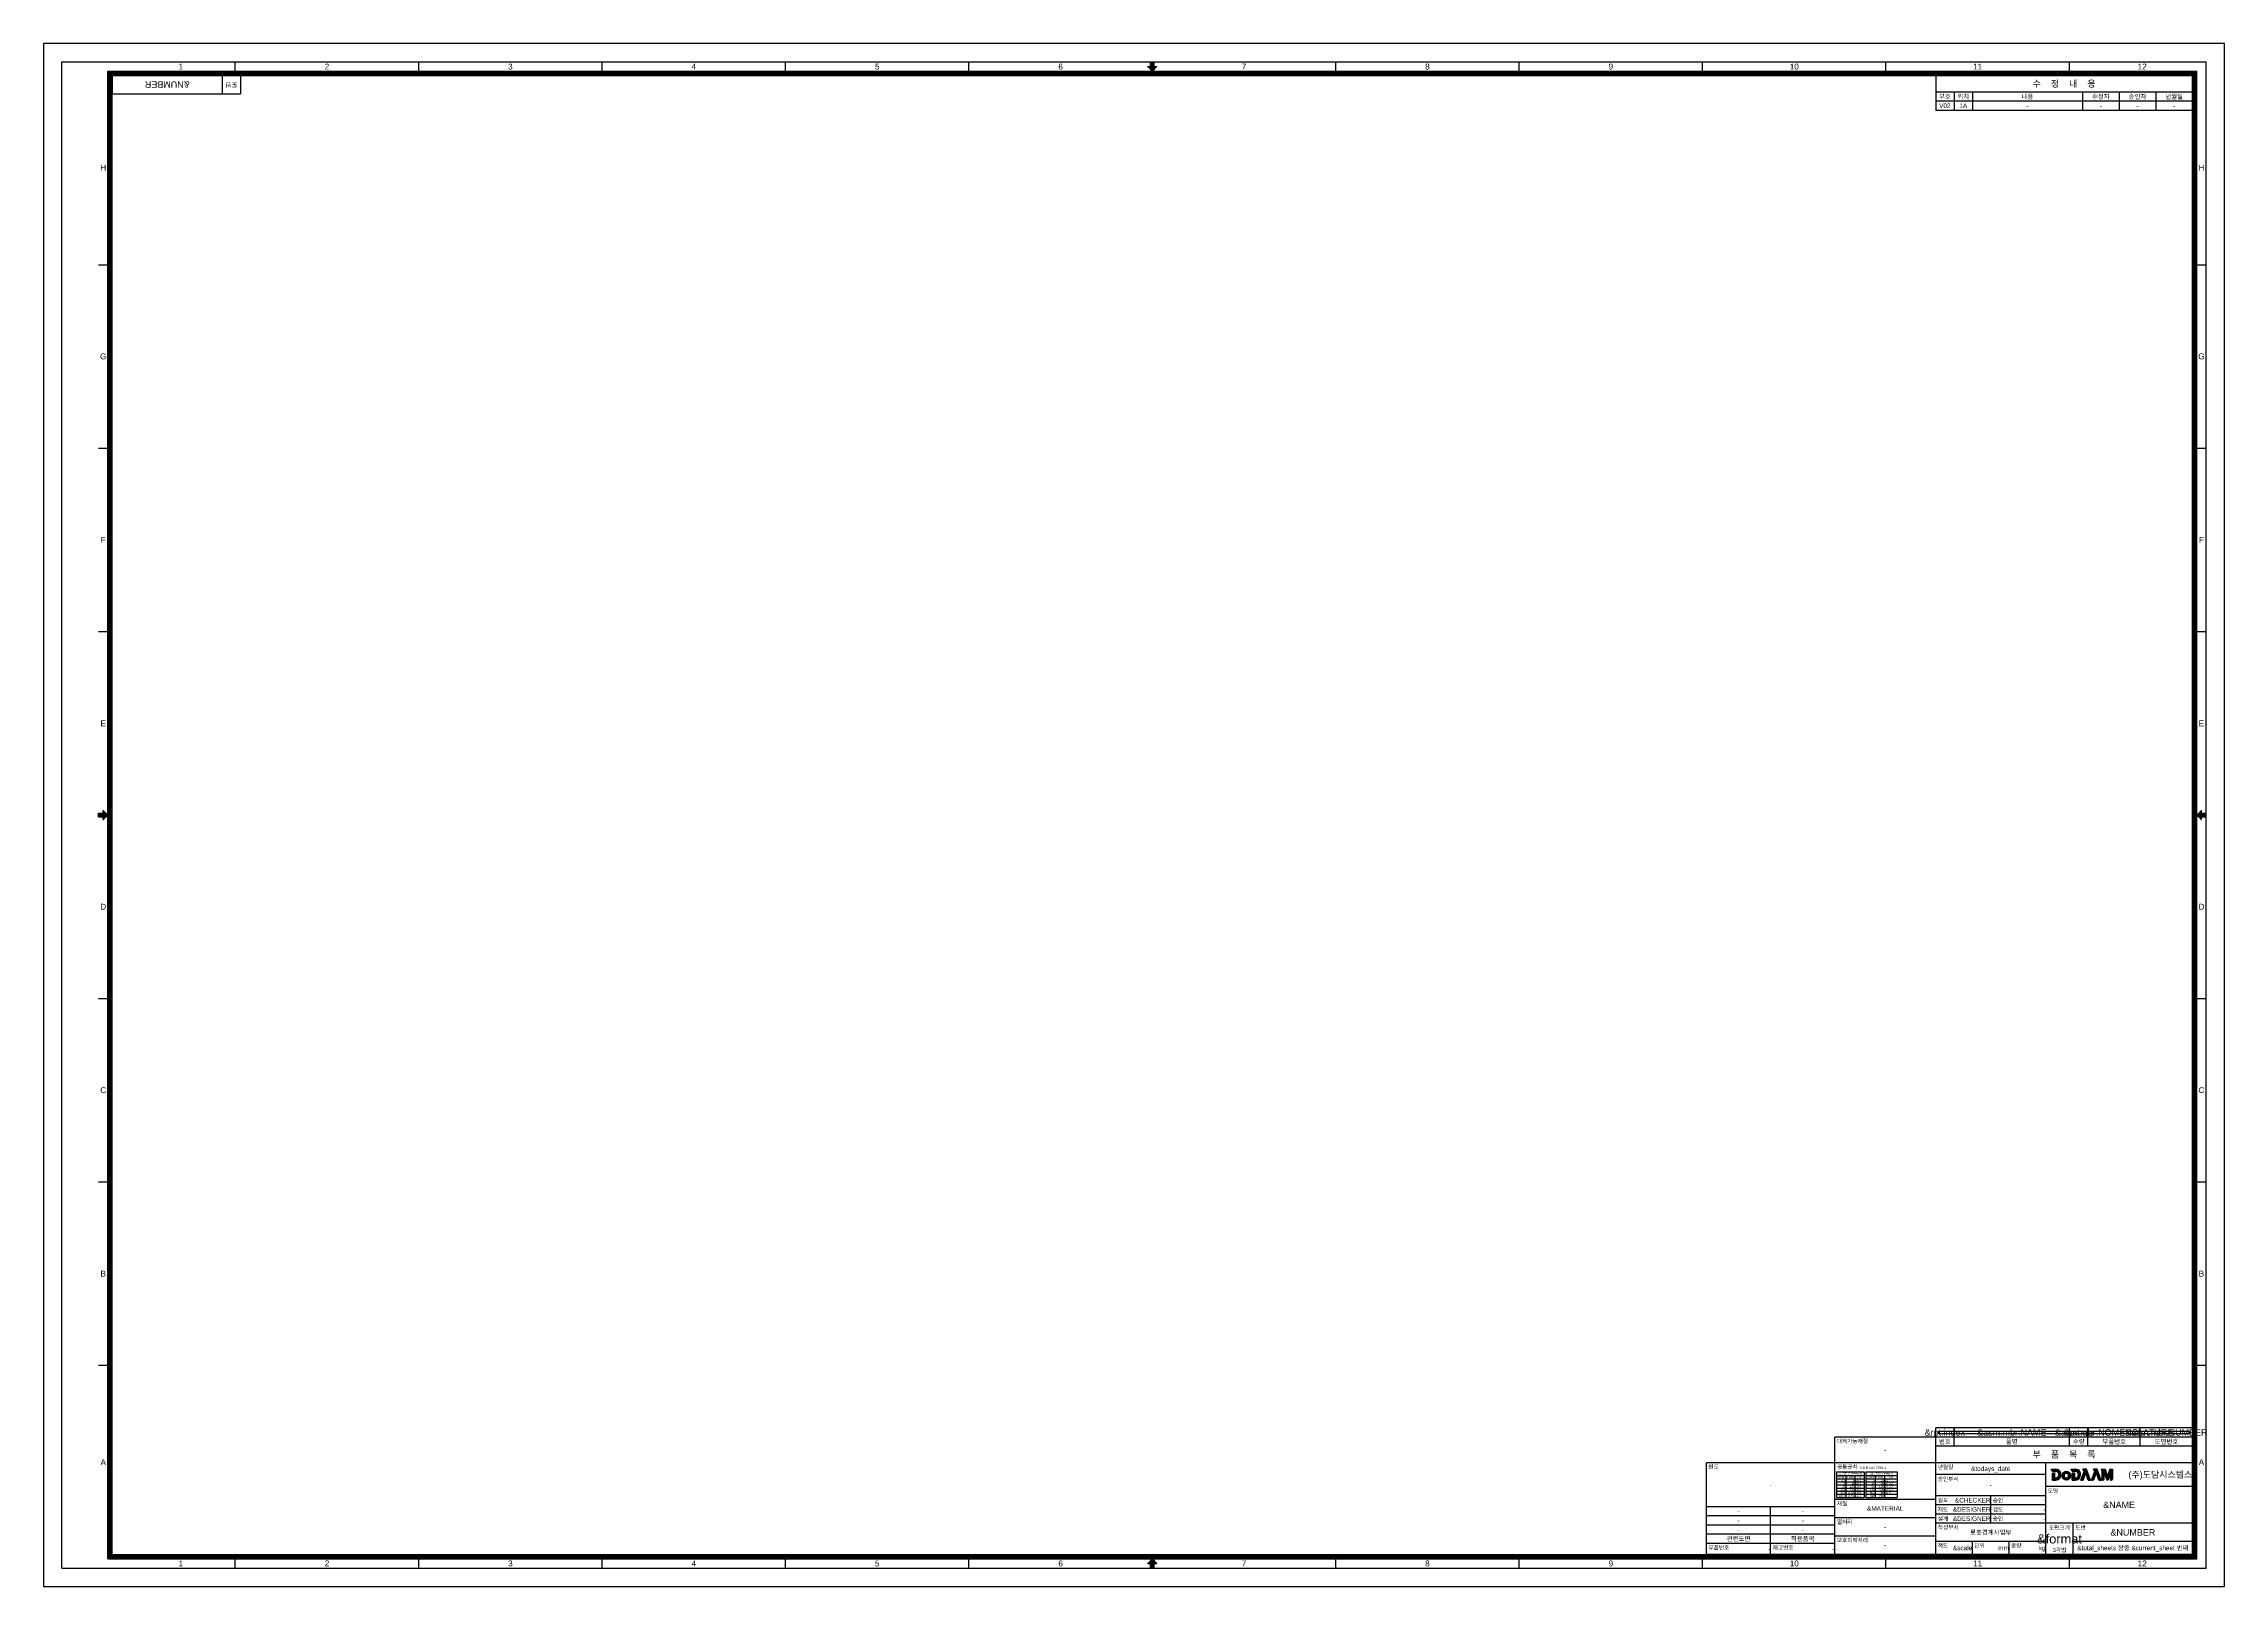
# Model space of a CAD drawing. Header units: millimetres. Extents: x 0 to 1189, y 0 to 841.
import ezdxf

# ---------------------------------------------------------------- set-up
doc = ezdxf.new("R2010")
doc.units = ezdxf.units.MM
doc.header["$LTSCALE"] = 65.395
doc.layers.get('0').update_dxf_attribs({"linetype": 'CONTINUOUS'})
doc.layers.add('FRAME', color=7, linetype='CONTINUOUS')
doc.styles.add('TEXTSTYLE_1', font='gdt', dxfattribs={"width": 0.8})
doc.styles.add('TEXTSTYLE_2', font='arialuni.ttf')

msp = doc.modelspace()

# ---------------------------------------------------------------- linework, layer by layer
at = {"color": 7}
for p, q in [((37.4, 823.6), (107.4, 823.6)), ((37.4, 823.6), (37.4, 813.6)), ((97.4, 823.6), (97.4, 813.6)), ((107.4, 823.6), (107.4, 813.6)), ((1171.6, 823.6), (1031.6, 823.6)), ((1031.6, 823.6), (1031.6, 804.6)), ((1171.6, 823.6), (1171.6, 804.6)), ((37.4, 813.6), (107.4, 813.6)), ((1171.6, 814.6), (1031.6, 814.6)), ((1171.6, 809.6), (1031.6, 809.6)), ((1041.6, 814.6), (1041.6, 804.6)), ((1051.6, 814.6), (1051.6, 804.6)), ((1111.6, 814.6), (1111.6, 804.6)), ((1131.6, 814.6), (1131.6, 804.6)), ((1151.6, 814.6), (1151.6, 804.6)), ((1171.6, 804.6), (1031.6, 804.6)), ((1171.6, 86.4), (1031.6, 86.4)), ((1031.6, 67.4), (1031.6, 86.4)), ((1033.4, 83.2), (1033.4, 84.6)), ((1033.4, 84.6), (1169.8, 84.6)), ((1041.6, 76.4), (1041.6, 86.4)), ((1104.6, 76.4), (1104.6, 86.4)), ((1114.6, 76.4), (1114.6, 86.4)), ((1143.1, 76.4), (1143.1, 86.4)), ((1169.8, 84.6), (1169.8, 83.2)), ((1171.6, 67.4), (1171.6, 86.4)), ((1031.6, 81.4), (976.6, 81.4)), ((976.6, 17.4), (976.6, 81.4)), ((1031.6, 17.4), (1031.6, 81.4)), ((1171.6, 81.4), (1031.6, 81.4)), ((1171.6, 76.4), (1031.6, 76.4)), ((1169.8, 83.2), (1033.4, 83.2)), ((976.6, 67.4), (906.6, 67.4)), ((906.6, 17.4), (906.6, 67.4)), ((1031.6, 67.4), (976.6, 67.4)), ((976.6, 17.4), (976.6, 67.4)), ((977.6, 62.4), (992.6, 62.4)), ((977.6, 62.4), (977.6, 48.5)), ((977.6, 60.4), (992.6, 60.4)), ((982.6, 60.4), (982.6, 48.5)), ((987.6, 60.4), (987.6, 48.5)), ((992.6, 62.4), (992.6, 48.5)), ((993.6, 62.4), (1010.6, 62.4)), ((993.6, 62.4), (993.6, 48.5)), ((993.6, 60.4), (1010.6, 60.4)), ((998.6, 60.4), (998.6, 48.5)), ((1003.6, 60.4), (1003.6, 48.5)), ((1010.6, 62.4), (1010.6, 48.5)), ((1091.6, 67.4), (1031.6, 67.4)), ((1031.6, 17.4), (1031.6, 67.4)), ((1171.6, 67.4), (1031.6, 67.4)), ((1091.6, 60.9), (1031.6, 60.9)), ((1171.6, 67.4), (1091.6, 67.4)), ((1091.6, 17.4), (1091.6, 67.4)), ((1091.6, 17.4), (1091.6, 67.4)), ((1171.6, 17.4), (1171.6, 67.4)), ((977.6, 58.7), (992.6, 58.7)), ((977.6, 57), (992.6, 57)), ((977.6, 55.3), (992.6, 55.3)), ((977.6, 53.6), (992.6, 53.6)), ((977.6, 51.9), (992.6, 51.9)), ((977.6, 50.2), (992.6, 50.2)), ((977.6, 48.5), (992.6, 48.5)), ((993.6, 58.7), (1010.6, 58.7)), ((993.6, 57), (1010.6, 57)), ((993.6, 55.3), (1010.6, 55.3)), ((993.6, 53.6), (1010.6, 53.6)), ((993.6, 51.9), (1010.6, 51.9)), ((993.6, 50.2), (1010.6, 50.2)), ((993.6, 48.5), (1010.6, 48.5)), ((1091.6, 49.4), (1031.6, 49.4)), ((1061.6, 34.4), (1061.6, 49.4)), ((1171.6, 54.4), (1091.6, 54.4)), ((976.6, 43.4), (906.6, 43.4)), ((976.6, 38.4), (906.6, 38.4)), ((941.6, 17.4), (941.6, 43.4)), ((1031.6, 47.4), (976.6, 47.4)), ((1031.6, 37.4), (976.6, 37.4)), ((1091.6, 44.4), (1031.6, 44.4)), ((1091.6, 39.4), (1031.6, 39.4)), ((976.6, 33.4), (906.6, 33.4)), ((976.6, 28.4), (906.6, 28.4)), ((1031.6, 27.4), (976.6, 27.4)), ((1091.6, 34.4), (1031.6, 34.4)), ((1091.6, 24.4), (1031.6, 24.4)), ((1051.6, 17.4), (1051.6, 24.4)), ((1071.6, 17.4), (1071.6, 24.4)), ((1171.6, 34.4), (1091.6, 34.4)), ((1106.6, 17.4), (1106.6, 34.4)), ((1171.6, 24.4), (1106.6, 24.4)), ((976.6, 23.4), (906.6, 23.4)), ((976.6, 17.4), (906.6, 17.4)), ((1031.6, 17.4), (976.6, 17.4)), ((1091.6, 17.4), (1031.6, 17.4)), ((1171.6, 17.4), (1091.6, 17.4))]:
    msp.add_line(p, q, dxfattribs=at)
at = {"layer": 'FRAME', "color": 7}
for p, q in [((0, 841), (0, 0)), ((1189, 841), (0, 841)), ((1189, 0), (1189, 841)), ((10, 10), (10, 831)), ((10, 831), (1179, 831)), ((35, 15), (35, 826)), ((35, 826), (1174, 826)), ((35.3, 15.3), (35.3, 825.7)), ((35.3, 825.7), (1173.7, 825.7)), ((35.6, 15.6), (35.6, 825.4)), ((35.6, 825.4), (1173.4, 825.4)), ((35.9, 15.9), (35.9, 825.1)), ((35.9, 825.1), (1173.1, 825.1)), ((36.2, 16.2), (36.2, 824.8)), ((36.2, 824.8), (1172.8, 824.8)), ((36.5, 16.5), (36.5, 824.5)), ((36.5, 824.5), (1172.5, 824.5)), ((36.8, 16.8), (36.8, 824.2)), ((36.8, 824.2), (1172.2, 824.2)), ((37.1, 17.1), (37.1, 823.9)), ((37.1, 823.9), (1171.9, 823.9)), ((37.4, 17.4), (37.4, 823.6)), ((37.4, 823.6), (1171.6, 823.6)), ((104.5, 826), (104.5, 831)), ((204.5, 826), (204.5, 831)), ((304.5, 826), (304.5, 831)), ((404.5, 826), (404.5, 831)), ((504.5, 826), (504.5, 831)), ((602, 828.5), (604.5, 826)), ((602, 828.5), (603.5, 828.5)), ((602.1, 828.4), (602.1, 828.5)), ((602.3, 828.2), (602.3, 828.5)), ((602.5, 828), (602.5, 828.5)), ((602.7, 827.8), (602.7, 828.5)), ((602.9, 827.6), (602.9, 828.5)), ((603.1, 827.4), (603.1, 828.5)), ((603.3, 827.2), (603.3, 828.5)), ((603.5, 827), (603.5, 831)), ((603.7, 826.8), (603.7, 831)), ((603.9, 826.6), (603.9, 831)), ((604.1, 826.4), (604.1, 831)), ((604.3, 826.2), (604.3, 831)), ((604.5, 826), (604.5, 831)), ((604.5, 826), (607, 828.5)), ((604.7, 826.2), (604.7, 831)), ((604.9, 826.4), (604.9, 831)), ((605.1, 826.6), (605.1, 831)), ((605.3, 826.8), (605.3, 831)), ((605.5, 827), (605.5, 831)), ((605.5, 828.5), (607, 828.5)), ((605.7, 827.2), (605.7, 828.5)), ((605.9, 827.4), (605.9, 828.5)), ((606.1, 827.6), (606.1, 828.5)), ((606.3, 827.8), (606.3, 828.5)), ((606.5, 828), (606.5, 828.5)), ((606.7, 828.2), (606.7, 828.5)), ((606.9, 828.4), (606.9, 828.5)), ((704.5, 826), (704.5, 831)), ((804.5, 826), (804.5, 831)), ((904.5, 826), (904.5, 831)), ((1004.5, 826), (1004.5, 831)), ((1104.5, 826), (1104.5, 831)), ((1171.6, 17.4), (1171.6, 823.6)), ((1171.9, 17.1), (1171.9, 823.9)), ((1172.2, 16.8), (1172.2, 824.2)), ((1172.5, 16.5), (1172.5, 824.5)), ((1172.8, 16.2), (1172.8, 824.8)), ((1173.1, 15.9), (1173.1, 825.1)), ((1173.4, 15.6), (1173.4, 825.4)), ((1173.7, 15.3), (1173.7, 825.7)), ((1174, 15), (1174, 826)), ((1179, 10), (1179, 831)), ((30, 720.5), (35, 720.5)), ((1174, 720.5), (1179, 720.5)), ((30, 620.5), (35, 620.5)), ((1174, 620.5), (1179, 620.5)), ((30, 520.5), (35, 520.5)), ((1174, 520.5), (1179, 520.5)), ((30, 419.5), (30, 421.5)), ((30, 421.5), (34, 421.5)), ((30, 421.3), (34.2, 421.3)), ((30, 421.1), (34.4, 421.1)), ((30, 420.9), (34.6, 420.9)), ((30, 420.7), (34.8, 420.7)), ((30, 420.5), (35, 420.5)), ((30, 420.3), (34.8, 420.3)), ((30, 420.1), (34.6, 420.1)), ((30, 419.9), (34.4, 419.9)), ((30, 419.7), (34.2, 419.7)), ((30, 419.5), (34, 419.5)), ((32.5, 421.5), (32.5, 423)), ((32.5, 423), (35, 420.5)), ((32.5, 422.9), (32.6, 422.9)), ((32.5, 422.7), (32.8, 422.7)), ((32.5, 422.5), (33, 422.5)), ((32.5, 422.3), (33.2, 422.3)), ((32.5, 422.1), (33.4, 422.1)), ((32.5, 421.9), (33.6, 421.9)), ((32.5, 421.7), (33.8, 421.7)), ((32.5, 418), (35, 420.5)), ((32.5, 418), (32.5, 419.5)), ((32.5, 419.3), (33.8, 419.3)), ((32.5, 419.1), (33.6, 419.1)), ((32.5, 418.9), (33.4, 418.9)), ((32.5, 418.7), (33.2, 418.7)), ((32.5, 418.5), (33, 418.5)), ((32.5, 418.3), (32.8, 418.3)), ((32.5, 418.1), (32.6, 418.1)), ((1174, 420.5), (1176.5, 423)), ((1174, 420.5), (1179, 420.5)), ((1174, 420.5), (1176.5, 418)), ((1174.2, 420.7), (1179, 420.7)), ((1174.2, 420.3), (1179, 420.3)), ((1174.4, 420.9), (1179, 420.9)), ((1174.4, 420.1), (1179, 420.1)), ((1174.6, 421.1), (1179, 421.1)), ((1174.6, 419.9), (1179, 419.9)), ((1174.8, 421.3), (1179, 421.3)), ((1174.8, 419.7), (1179, 419.7)), ((1175, 421.5), (1179, 421.5)), ((1175, 419.5), (1179, 419.5)), ((1175.2, 421.7), (1176.5, 421.7)), ((1175.2, 419.3), (1176.5, 419.3)), ((1175.4, 421.9), (1176.5, 421.9)), ((1175.4, 419.1), (1176.5, 419.1)), ((1175.6, 422.1), (1176.5, 422.1)), ((1175.6, 418.9), (1176.5, 418.9)), ((1175.8, 422.3), (1176.5, 422.3)), ((1175.8, 418.7), (1176.5, 418.7)), ((1176, 422.5), (1176.5, 422.5)), ((1176, 418.5), (1176.5, 418.5)), ((1176.2, 422.7), (1176.5, 422.7)), ((1176.2, 418.3), (1176.5, 418.3)), ((1176.4, 422.9), (1176.5, 422.9)), ((1176.4, 418.1), (1176.5, 418.1)), ((1176.5, 421.5), (1176.5, 423)), ((1176.5, 418), (1176.5, 419.5)), ((30, 320.5), (35, 320.5)), ((1174, 320.5), (1179, 320.5)), ((30, 220.5), (35, 220.5)), ((1174, 220.5), (1179, 220.5)), ((30, 120.5), (35, 120.5)), ((1174, 120.5), (1179, 120.5)), ((1094.6, 63.9), (1097.1, 63.9)), ((1095.3, 62.7), (1094.6, 63.9)), ((1094.7, 63.8), (1094.8, 63.9)), ((1094.8, 63.5), (1095.2, 63.9)), ((1095, 63.2), (1095.7, 63.9)), ((1095.2, 62.9), (1096.1, 63.9)), ((1095.3, 62.7), (1097.1, 62.7)), ((1095.3, 61.8), (1096.4, 61.8)), ((1095.3, 57.9), (1095.3, 61.8)), ((1095.3, 61.7), (1095.4, 61.8)), ((1095.3, 61.2), (1095.8, 61.8)), ((1095.3, 60.8), (1096.3, 61.8)), ((1095.3, 60.3), (1096.4, 61.5)), ((1095.3, 59.9), (1096.4, 61)), ((1095.3, 59.4), (1096.4, 60.6)), ((1095.3, 59), (1096.4, 60.1)), ((1095.3, 58.5), (1096.4, 59.7)), ((1095.4, 62.7), (1096.6, 63.9)), ((1095.9, 62.7), (1097, 63.9)), ((1096.3, 62.7), (1097.4, 63.9)), ((1096.4, 61.8), (1096.4, 59)), ((1096.8, 62.7), (1097.8, 63.8)), ((1096.9, 57.9), (1099.9, 60.9)), ((1097.2, 62.7), (1098.2, 63.7)), ((1097.3, 57.9), (1099.8, 60.4)), ((1097.6, 62.7), (1098.5, 63.5)), ((1097.9, 62.5), (1098.7, 63.3)), ((1097.9, 58), (1099.7, 59.8)), ((1098.2, 62.3), (1099, 63.1)), ((1098.4, 62.1), (1099.2, 62.9)), ((1098.5, 61.8), (1099.4, 62.6)), ((1098.5, 60), (1099.8, 61.3)), ((1098.6, 61.5), (1099.5, 62.4)), ((1098.7, 61.1), (1099.7, 62)), ((1098.7, 60.6), (1099.8, 61.7)), ((1100.6, 60.8), (1102.7, 62.8)), ((1100.6, 60.3), (1103.1, 62.8)), ((1100.6, 59.9), (1103.5, 62.7)), ((1100.7, 59.5), (1101.8, 60.5)), ((1100.8, 61.4), (1102.1, 62.7)), ((1100.9, 59.2), (1101.8, 60.1)), ((1101, 58.9), (1101.9, 59.8)), ((1101.2, 58.6), (1102, 59.5)), ((1102.3, 58), (1105.1, 60.7)), ((1102.7, 57.9), (1105.1, 60.3)), ((1102.9, 61.7), (1103.8, 62.6)), ((1103.2, 61.6), (1104.1, 62.4)), ((1103.2, 57.9), (1105, 59.8)), ((1103.5, 61.4), (1104.3, 62.2)), ((1103.7, 61.1), (1104.5, 62)), ((1103.9, 60.8), (1104.7, 61.7)), ((1103.9, 60.5), (1104.9, 61.4)), ((1103.9, 60), (1105, 61.1)), ((1105.4, 63.9), (1107.9, 63.9)), ((1106, 62.7), (1105.4, 63.9)), ((1105.4, 63.8), (1105.6, 63.9)), ((1105.6, 63.5), (1106, 63.9)), ((1105.8, 63.2), (1106.5, 63.9)), ((1105.9, 62.9), (1106.9, 63.9)), ((1106, 62.7), (1107.9, 62.7)), ((1106, 61.8), (1107.2, 61.8)), ((1106, 57.9), (1106, 61.8)), ((1106, 61.7), (1106.2, 61.8)), ((1106, 61.2), (1106.6, 61.8)), ((1106, 60.8), (1107.1, 61.8)), ((1106, 60.3), (1107.2, 61.5)), ((1106, 59.9), (1107.2, 61)), ((1106, 59.4), (1107.2, 60.6)), ((1106, 59), (1107.2, 60.1)), ((1106, 58.5), (1107.2, 59.7)), ((1106.2, 62.7), (1107.3, 63.9)), ((1106.6, 62.7), (1107.8, 63.9)), ((1107.1, 62.7), (1108.2, 63.9)), ((1107.2, 61.8), (1107.2, 59)), ((1107.5, 62.7), (1108.6, 63.8)), ((1107.6, 57.9), (1110.6, 60.9)), ((1108, 62.7), (1108.9, 63.7)), ((1108.1, 57.9), (1110.6, 60.4)), ((1108.4, 62.7), (1109.2, 63.5)), ((1108.7, 62.5), (1109.5, 63.3)), ((1108.7, 58), (1110.4, 59.8)), ((1108.9, 62.3), (1109.7, 63.1)), ((1109.1, 62.1), (1109.9, 62.9)), ((1109.3, 61.8), (1110.1, 62.6)), ((1109.3, 60), (1110.6, 61.3)), ((1109.4, 61.5), (1110.3, 62.3)), ((1109.5, 61.1), (1110.4, 62)), ((1109.5, 60.6), (1110.5, 61.7)), ((1110.7, 57.9), (1112.5, 62.7)), ((1110.8, 57.9), (1112.6, 59.7)), ((1110.9, 58.5), (1112.8, 60.4)), ((1111.2, 59.2), (1113.1, 61.1)), ((1111.4, 59.9), (1113.3, 61.8)), ((1111.7, 60.6), (1114.2, 63.1)), ((1113.9, 63.9), (1111.8, 63.9)), ((1112.5, 62.7), (1111.8, 63.9)), ((1111.8, 63.9), (1111.8, 63.9)), ((1111.9, 61.3), (1114, 63.4)), ((1112, 63.6), (1112.3, 63.9)), ((1112.1, 63.3), (1112.7, 63.9)), ((1112.1, 58.3), (1113.4, 61.9)), ((1112.2, 62), (1113.9, 63.7)), ((1112.3, 63), (1113.2, 63.9)), ((1112.4, 62.7), (1113.6, 63.9)), ((1113.4, 61.8), (1114.3, 62.7)), ((1114.8, 57.9), (1113.4, 61.9)), ((1113.5, 61.5), (1114.4, 62.4)), ((1113.6, 61.2), (1114.5, 62.1)), ((1113.7, 60.9), (1114.6, 61.8)), ((1116, 57.9), (1113.9, 63.9)), ((1113.9, 60.5), (1114.8, 61.4)), ((1114, 60.2), (1114.9, 61.1)), ((1114.1, 59.9), (1115, 60.8)), ((1114.2, 59.5), (1115.1, 60.4)), ((1114.3, 59.2), (1115.2, 60.1)), ((1114.5, 58.9), (1115.4, 59.8)), ((1116.5, 57.9), (1118.3, 62.7)), ((1116.6, 57.9), (1118.4, 59.6)), ((1116.7, 58.4), (1118.6, 60.3)), ((1117, 59.1), (1118.9, 61)), ((1117.2, 59.8), (1119.1, 61.7)), ((1117.5, 60.5), (1120, 63.1)), ((1119.7, 63.9), (1117.6, 63.9)), ((1118.3, 62.7), (1117.6, 63.9)), ((1117.6, 63.8), (1117.7, 63.9)), ((1117.7, 61.2), (1119.9, 63.4)), ((1117.8, 63.5), (1118.1, 63.9)), ((1117.9, 58.3), (1119.2, 61.9)), ((1118, 63.3), (1118.6, 63.9)), ((1118, 61.9), (1119.7, 63.7)), ((1118.1, 63), (1119, 63.9)), ((1118.2, 62.6), (1119.5, 63.9)), ((1119.2, 61.8), (1120.1, 62.7)), ((1120.6, 57.9), (1119.2, 61.9)), ((1119.3, 61.5), (1120.2, 62.4)), ((1119.4, 61.2), (1120.3, 62.1)), ((1119.6, 60.8), (1120.5, 61.7)), ((1121.9, 57.9), (1119.7, 63.9)), ((1119.7, 60.5), (1120.6, 61.4)), ((1119.8, 60.2), (1120.7, 61.1)), ((1119.9, 59.8), (1120.8, 60.7)), ((1120, 59.5), (1120.9, 60.4)), ((1120.2, 59.2), (1121.1, 60.1)), ((1120.3, 58.9), (1121.2, 59.8)), ((1121.9, 63.9), (1124, 63.9)), ((1122.3, 63.2), (1121.9, 63.9)), ((1122, 63.7), (1122.2, 63.9)), ((1122.2, 63.4), (1122.6, 63.9)), ((1122.3, 63.2), (1123.1, 63.9)), ((1122.3, 62.7), (1123.5, 63.9)), ((1122.3, 62.3), (1124, 63.9)), ((1122.3, 61.8), (1124.1, 63.6)), ((1122.3, 61.4), (1124.2, 63.3)), ((1122.3, 57.9), (1122.3, 63.2)), ((1122.3, 60.9), (1124.4, 62.9)), ((1122.3, 60.5), (1123.5, 61.6)), ((1122.3, 60), (1123.5, 61.2)), ((1122.3, 59.6), (1123.5, 60.7)), ((1122.3, 59.1), (1123.5, 60.3)), ((1122.3, 58.7), (1123.5, 59.8)), ((1123.5, 62), (1124.7, 58.5)), ((1123.5, 58.6), (1123.5, 62)), ((1123.6, 61.7), (1124.5, 62.6)), ((1123.7, 61.4), (1124.6, 62.3)), ((1123.8, 61), (1124.7, 61.9)), ((1123.9, 60.7), (1124.8, 61.6)), ((1124, 63.9), (1125.3, 60)), ((1124, 60.4), (1124.9, 61.2)), ((1124.1, 60), (1125, 60.9)), ((1124.3, 59.7), (1125.1, 60.6)), ((1124.4, 59.4), (1125.2, 60.2)), ((1124.5, 59), (1128, 62.6)), ((1124.6, 58.7), (1126.7, 60.8)), ((1124.7, 58.4), (1126.5, 60.1)), ((1124.9, 58.1), (1126.3, 59.5)), ((1126.6, 63.9), (1125.3, 60)), ((1125.4, 60.4), (1128, 63)), ((1125.6, 61.1), (1128, 63.5)), ((1125.9, 61.8), (1128, 63.9)), ((1126.9, 61.4), (1125.9, 58.5)), ((1126.1, 62.4), (1127.6, 63.9)), ((1126.3, 63.1), (1127.1, 63.9)), ((1126.5, 63.8), (1126.7, 63.9)), ((1126.6, 63.9), (1128, 63.9)), ((1126.9, 61), (1128, 62.1)), ((1126.9, 60.5), (1128, 61.7)), ((1126.9, 61.4), (1126.9, 57.9)), ((1126.9, 60.1), (1128, 61.2)), ((1126.9, 59.6), (1128, 60.8)), ((1126.9, 59.2), (1128, 60.3)), ((1126.9, 58.7), (1128, 59.9)), ((1128, 63.9), (1128, 58.6)), ((1095.3, 58.1), (1096.4, 59.2)), ((1095.3, 57.9), (1097.1, 57.9)), ((1095.5, 57.9), (1096.7, 59)), ((1096, 57.9), (1097.1, 59)), ((1096.4, 57.9), (1097.7, 59.1)), ((1096.4, 59), (1097.1, 59)), ((1098.9, 58.6), (1099.1, 58.8)), ((1101.4, 58.4), (1102.3, 59.2)), ((1101.7, 58.2), (1102.5, 59.1)), ((1102, 58.1), (1103, 59)), ((1103.9, 58.2), (1104.7, 59)), ((1106, 58.1), (1107.2, 59.2)), ((1106, 57.9), (1107.9, 57.9)), ((1106.3, 57.9), (1107.4, 59)), ((1106.7, 57.9), (1107.9, 59)), ((1107.2, 57.9), (1108.5, 59.2)), ((1107.2, 59), (1107.9, 59)), ((1110.7, 57.9), (1111.5, 57.9)), ((1111.2, 57.9), (1112.3, 59)), ((1111.7, 57.9), (1112.1, 58.3)), ((1114.6, 58.6), (1115.5, 59.4)), ((1114.7, 58.2), (1115.6, 59.1)), ((1114.8, 57.9), (1115.7, 58.8)), ((1114.8, 57.9), (1116, 57.9)), ((1115.3, 57.9), (1115.8, 58.5)), ((1115.7, 57.9), (1116, 58.1)), ((1116.5, 57.9), (1117.3, 57.9)), ((1117.1, 57.9), (1118.1, 58.9)), ((1117.6, 58), (1117.8, 58.2)), ((1120.4, 58.5), (1121.3, 59.4)), ((1120.5, 58.2), (1121.4, 59.1)), ((1120.6, 57.9), (1121.9, 57.9)), ((1120.7, 57.9), (1121.5, 58.8)), ((1121.1, 57.9), (1121.7, 58.4)), ((1121.6, 57.9), (1121.8, 58.1)), ((1122.3, 58.2), (1123.5, 59.4)), ((1122.3, 57.9), (1122.8, 57.9)), ((1122.5, 57.9), (1123.5, 58.9)), ((1122.9, 57.9), (1123.5, 58.5)), ((1125.3, 58), (1126, 58.8)), ((1126.9, 58.3), (1128, 59.4)), ((1126.9, 57.9), (1128, 59)), ((1126.9, 57.9), (1127.4, 57.9)), ((1127.4, 57.9), (1128, 58.5)), ((35, 15), (1174, 15)), ((35.3, 15.3), (1173.7, 15.3)), ((35.6, 15.6), (1173.4, 15.6)), ((35.9, 15.9), (1173.1, 15.9)), ((36.2, 16.2), (1172.8, 16.2)), ((36.5, 16.5), (1172.5, 16.5)), ((36.8, 16.8), (1172.2, 16.8)), ((37.1, 17.1), (1171.9, 17.1)), ((37.4, 17.4), (1171.6, 17.4)), ((104.5, 10), (104.5, 15)), ((204.5, 10), (204.5, 15)), ((304.5, 10), (304.5, 15)), ((404.5, 10), (404.5, 15)), ((504.5, 10), (504.5, 15)), ((602, 12.5), (604.5, 15)), ((602, 12.5), (603.5, 12.5)), ((602.1, 12.5), (602.1, 12.6)), ((602.3, 12.5), (602.3, 12.8)), ((602.5, 12.5), (602.5, 13)), ((602.7, 12.5), (602.7, 13.2)), ((602.9, 12.5), (602.9, 13.4)), ((603.1, 12.5), (603.1, 13.6)), ((603.3, 12.5), (603.3, 13.8)), ((603.5, 10), (603.5, 14)), ((603.7, 10), (603.7, 14.2)), ((603.9, 10), (603.9, 14.4)), ((604.1, 10), (604.1, 14.6)), ((604.3, 10), (604.3, 14.8)), ((604.5, 15), (607, 12.5)), ((604.5, 10), (604.5, 15)), ((604.7, 10), (604.7, 14.8)), ((604.9, 10), (604.9, 14.6)), ((605.1, 10), (605.1, 14.4)), ((605.3, 10), (605.3, 14.2)), ((605.5, 10), (605.5, 14)), ((605.5, 12.5), (607, 12.5)), ((605.7, 12.5), (605.7, 13.8)), ((605.9, 12.5), (605.9, 13.6)), ((606.1, 12.5), (606.1, 13.4)), ((606.3, 12.5), (606.3, 13.2)), ((606.5, 12.5), (606.5, 13)), ((606.7, 12.5), (606.7, 12.8)), ((606.9, 12.5), (606.9, 12.6)), ((704.5, 10), (704.5, 15)), ((804.5, 10), (804.5, 15)), ((904.5, 10), (904.5, 15)), ((1004.5, 10), (1004.5, 15)), ((1104.5, 10), (1104.5, 15)), ((0, 0), (1189, 0)), ((10, 10), (1179, 10))]:
    msp.add_line(p, q, dxfattribs=at)
for centre, radius, start, end in [((1097.1, 61.2), 2.67, 31.6684, 90), ((1097.1, 61.2), 1.52, 31.6684, 90), ((1097.1, 60.6), 1.52, 270, 327.6042), ((1096.6, 60.9), 2.14, 327.6042, 31.6684), ((1096.6, 60.9), 3.29, 327.6042, 31.6684), ((1107.9, 61.2), 2.67, 31.6684, 90), ((1107.9, 61.2), 1.52, 31.6684, 90), ((1107.9, 60.6), 1.52, 270, 327.6042), ((1107.3, 60.9), 2.14, 327.6042, 31.6684), ((1107.3, 60.9), 3.29, 327.6042, 31.6684), ((1097.1, 60.6), 2.67, 270, 327.6042), ((1107.9, 60.6), 2.67, 270, 327.6042), ((1111.5, 58.6), 0.668, 270, 340.0954), ((1117.3, 58.6), 0.668, 270, 340.0954), ((1122.8, 58.6), 0.668, 270, 360), ((1125.3, 58.7), 0.668, 198.1842, 341.8158), ((1127.4, 58.6), 0.668, 270, 360)]:
    msp.add_arc(centre, radius, start, end, dxfattribs=at)
msp.add_ellipse((1102.8, 60.3), major_axis=(0, -2.46), ratio=0.913043, dxfattribs=at)
msp.add_open_spline([(1102.8, 59), (1103, 59), (1103.1, 59.1), (1103.3, 59.2), (1103.5, 59.3), (1103.7, 59.5), (1103.8, 59.7), (1103.9, 60), (1103.9, 60.2), (1103.9, 60.5), (1103.9, 60.7), (1103.8, 61.1), (1103.7, 61.2), (1103.5, 61.4), (1103.3, 61.5), (1103.1, 61.6), (1103, 61.7), (1102.7, 61.7), (1102.6, 61.6), (1102.3, 61.5), (1102.2, 61.4), (1102, 61.2), (1101.9, 61), (1101.8, 60.7), (1101.7, 60.5), (1101.7, 60.1), (1101.8, 60), (1101.9, 59.6), (1102, 59.5), (1102.2, 59.3), (1102.3, 59.2), (1102.6, 59.1), (1102.7, 59), (1102.8, 59)], degree=3, knots=[0, 0, 0, 0, 0.393716, 0.393716, 0.787432, 0.787432, 1.181149, 1.181149, 1.574865, 1.574865, 1.968581, 1.968581, 2.362297, 2.362297, 2.756014, 2.756014, 3.14973, 3.14973, 3.543446, 3.543446, 3.937162, 3.937162, 4.330878, 4.330878, 4.724595, 4.724595, 5.118311, 5.118311, 5.512027, 5.512027, 5.905743, 5.905743, 6.283185, 6.283185, 6.283185, 6.283185], dxfattribs=at)

# ---------------------------------------------------------------- texts
at = {"color": 7, "line_spacing_factor": 0.9}
for s, insert, char_height, width, attachment_point, style in [('수    정    내    용', (1101.6, 820.9), 3.5, 35.888, 2, 'TEXTSTYLE_2'), ('부호', (1036.6, 813.4), 2.5, 6.996, 2, 'TEXTSTYLE_2'), ('위치', (1046.6, 813.4), 2.5, 6.996, 2, 'TEXTSTYLE_2'), ('내용', (1081.6, 813.4), 2.5, 6.996, 2, 'TEXTSTYLE_2'), ('수정자', (1121.6, 813.4), 2.5, 10.494, 2, 'TEXTSTYLE_2'), ('승인자', (1141.6, 813.4), 2.5, 10.494, 2, 'TEXTSTYLE_2'), ('년월일', (1161.6, 813.4), 2.5, 10.494, 2, 'TEXTSTYLE_2'), ('V02', (1036.6, 808.4), 2.5, 6.231, 2, 'TEXTSTYLE_2'), ('1A', (1046.6, 808.4), 2.5, 4.291, 2, 'TEXTSTYLE_2'), ('-', (1081.6, 808.4), 2.5, 1.166, 2, 'TEXTSTYLE_2'), ('-', (1121.6, 808.4), 2.5, 1.166, 2, 'TEXTSTYLE_2'), ('-', (1141.6, 808.4), 2.5, 1.166, 2, 'TEXTSTYLE_2'), ('-', (1161.6, 808.4), 2.5, 1.166, 2, 'TEXTSTYLE_2'), ('&rpt.index', (1036.6, 85.7), 3.5, 22.071, 2, 'TEXTSTYLE_2'), ('&asm.mbr.NAME', (1073.1, 85.7), 3.5, 37.821, 2, 'TEXTSTYLE_2'), ('&asm.mbr.NOMENCLATURE', (1128.9, 85.7), 3.5, 64.776, 2, 'TEXTSTYLE_2'), ('&prt.qty', (1109.6, 85.7), 3.5, 16.886, 2, 'TEXTSTYLE_2'), ('&asm.mbr.NUMBER', (1157.4, 85.7), 3.5, 44.899, 2, 'TEXTSTYLE_2'), ('대체가능재질', (977.7, 80.3), 2.2, 18.47, 1, 'TEXTSTYLE_2'), ('-', (1004.1, 75.7), 2.5, 1.166, 2, 'TEXTSTYLE_2'), ('번호', (1036.6, 80.2), 2.5, 6.996, 2, 'TEXTSTYLE_2'), ('품명', (1073.1, 80.2), 2.5, 6.996, 2, 'TEXTSTYLE_2'), ('부    품    목    록', (1101.6, 73.7), 3.5, 35.888, 2, 'TEXTSTYLE_2'), ('수량', (1109.6, 80.2), 2.5, 6.996, 2, 'TEXTSTYLE_2'), ('부품번호', (1128.9, 80.2), 2.5, 13.993, 2, 'TEXTSTYLE_2'), ('도면번호', (1157.4, 80.2), 2.5, 13.993, 2, 'TEXTSTYLE_2'), ('원도', (907.7, 66.3), 2.2, 6.157, 1, 'TEXTSTYLE_2'), ('공통공차', (977.8, 66.3), 2.2, 12.313, 1, 'TEXTSTYLE_2'), ('Over', (980.1, 60.2), 1.2, 3.667, 2, 'TEXTSTYLE_2'), ('길이치수 (보통급)', (985.1, 62), 1.2, 13.339, 2, 'TEXTSTYLE_2'), ('Less', (985.1, 60.2), 1.2, 3.555, 2, 'TEXTSTYLE_2'), ('Tol.', (990.1, 60.2), 1.2, 2.799, 2, 'TEXTSTYLE_2'), ('KS B ISO 2768-1', (990.6, 65.3), 1.3, 13.96, 1, 'TEXTSTYLE_2'), ('Over', (996.1, 60.2), 1.2, 3.667, 2, 'TEXTSTYLE_2'), ('각도치수 (보통급)', (1002.1, 62), 1.2, 13.339, 2, 'TEXTSTYLE_2'), ('Less', (1001.1, 60.2), 1.2, 3.555, 2, 'TEXTSTYLE_2'), ('Tol.', (1007.1, 60.2), 1.2, 2.799, 2, 'TEXTSTYLE_2'), ('승인부서', (1032.7, 59.7), 2.2, 12.313, 1, 'TEXTSTYLE_2'), ('년월일', (1032.7, 66.2), 2.2, 9.235, 1, 'TEXTSTYLE_2'), ('&todays_date', (1061.6, 65.4), 2.5, 21.231, 2, 'TEXTSTYLE_2'), ('(주)도담시스템스  ', (1171.5, 62.7), 3.5, 40.263, 3, 'TEXTSTYLE_2'), ('-', (941.6, 56.7), 2.5, 1.166, 2, 'TEXTSTYLE_2'), ('1000', (982.5, 50), 1.2, 3.743, 3, 'TEXTSTYLE_2'), ('400', (982.5, 51.7), 1.2, 2.807, 3, 'TEXTSTYLE_2'), ('120', (982.5, 53.4), 1.2, 2.807, 3, 'TEXTSTYLE_2'), ('0.5', (982.5, 58.5), 1.2, 2.337, 3, 'TEXTSTYLE_2'), ('30', (982.5, 55.1), 1.2, 1.872, 3, 'TEXTSTYLE_2'), ('6', (982.5, 56.8), 1.2, 0.936, 3, 'TEXTSTYLE_2'), ('1000', (987.5, 51.7), 1.2, 3.743, 3, 'TEXTSTYLE_2'), ('2000', (987.5, 50), 1.2, 3.743, 3, 'TEXTSTYLE_2'), ('400', (987.5, 53.4), 1.2, 2.807, 3, 'TEXTSTYLE_2'), ('120', (987.5, 55.1), 1.2, 2.807, 3, 'TEXTSTYLE_2'), ('30', (987.5, 56.8), 1.2, 1.872, 3, 'TEXTSTYLE_2'), ('6', (987.5, 58.5), 1.2, 0.936, 3, 'TEXTSTYLE_2'), ('{\\Fgdt;`}\\Farialuni.ttf;0.1', (987.7, 58.5), 1.2, 3.937, 1, 'TEXTSTYLE_1'), ('{\\Fgdt;`}\\Farialuni.ttf;0.2', (987.7, 56.8), 1.2, 3.937, 1, 'TEXTSTYLE_1'), ('{\\Fgdt;`}\\Farialuni.ttf;0.3', (987.7, 55.1), 1.2, 3.937, 1, 'TEXTSTYLE_1'), ('{\\Fgdt;`}\\Farialuni.ttf;0.5', (987.7, 53.4), 1.2, 3.937, 1, 'TEXTSTYLE_1'), ('{\\Fgdt;`}\\Farialuni.ttf;0.8', (987.7, 51.7), 1.2, 3.937, 1, 'TEXTSTYLE_1'), ('{\\Fgdt;`}\\Farialuni.ttf;1.2', (987.7, 50), 1.2, 3.937, 1, 'TEXTSTYLE_1'), ('400', (998.5, 51.7), 1.2, 2.807, 3, 'TEXTSTYLE_2'), ('120', (998.5, 53.4), 1.2, 2.807, 3, 'TEXTSTYLE_2'), ('mm ', (998.5, 50), 1.2, 3.26, 3, 'TEXTSTYLE_2'), ('50', (998.5, 55.1), 1.2, 1.872, 3, 'TEXTSTYLE_2'), ('10', (998.5, 56.8), 1.2, 1.872, 3, 'TEXTSTYLE_2'), ('0', (998.5, 58.5), 1.2, 0.936, 3, 'TEXTSTYLE_2'), ('400', (1003.5, 53.4), 1.2, 2.807, 3, 'TEXTSTYLE_2'), ('120', (1003.5, 55.1), 1.2, 2.807, 3, 'TEXTSTYLE_2'), ('mm ', (1003.5, 50), 1.2, 3.26, 3, 'TEXTSTYLE_2'), ('50', (1003.5, 56.8), 1.2, 1.872, 3, 'TEXTSTYLE_2'), ('10', (1003.5, 58.5), 1.2, 1.872, 3, 'TEXTSTYLE_2'), ('Inf', (1003.5, 51.7), 1.2, 1.921, 3, 'TEXTSTYLE_2'), ('{\\Fgdt;`}\\Farialuni.ttf;{\\Ftxt.shx;\\W0.166667;\\H1.200000; }1\\Fgdt;{\\Ftxt.shx;\\W0.166667;\\H1.200000; }{\\Fgdt;~}', (1003.7, 58.5), 1.2, 3.136, 1, 'TEXTSTYLE_1'), ("{\\Fgdt;`}\\Farialuni.ttf;0\\Fgdt;{\\Fgdt;~}\\Farialuni.ttf;30'", (1003.7, 56.8), 1.2, 5.33, 1, 'TEXTSTYLE_1'), ("{\\Fgdt;`}\\Farialuni.ttf;0\\Fgdt;{\\Fgdt;~}\\Farialuni.ttf;20'", (1003.7, 55.1), 1.2, 5.33, 1, 'TEXTSTYLE_1'), ("{\\Fgdt;`}\\Farialuni.ttf;0\\Fgdt;{\\Fgdt;~}\\Farialuni.ttf;10'", (1003.7, 53.4), 1.2, 5.33, 1, 'TEXTSTYLE_1'), ("{\\Fgdt;`}\\Farialuni.ttf;0\\Fgdt;{\\Fgdt;~}\\Farialuni.ttf;5'", (1003.7, 51.7), 1.2, 4.394, 1, 'TEXTSTYLE_1'), ('검도', (1032.8, 48), 2.2, 6.157, 1, 'TEXTSTYLE_2'), ('&CHECKER', (1061.5, 48.2), 2.5, 19.44, 3, 'TEXTSTYLE_2'), ('-', (1061.6, 56.4), 2.5, 1.166, 2, 'TEXTSTYLE_2'), ('승인', (1062.7, 48), 2.2, 6.157, 1, 'TEXTSTYLE_2'), ('도명', (1092.7, 53.2), 2.2, 6.157, 1, 'TEXTSTYLE_2'), ('-', (924.1, 42.2), 2.5, 1.166, 2, 'TEXTSTYLE_2'), ('-', (924.1, 37.2), 2.5, 1.166, 2, 'TEXTSTYLE_2'), ('-', (959.1, 42.2), 2.5, 1.166, 2, 'TEXTSTYLE_2'), ('-', (959.1, 37.2), 2.5, 1.166, 2, 'TEXTSTYLE_2'), ('재질', (977.7, 46.3), 2.2, 6.157, 1, 'TEXTSTYLE_2'), ('열처리', (977.7, 36.3), 2.2, 9.235, 1, 'TEXTSTYLE_2'), ('&MATERIAL', (1004.1, 43.7), 2.5, 19.823, 2, 'TEXTSTYLE_2'), ('제도', (1032.7, 43), 2.2, 6.157, 1, 'TEXTSTYLE_2'), ('설계', (1032.7, 38), 2.2, 6.157, 1, 'TEXTSTYLE_2'), ('&DESIGNER', (1061.5, 43.2), 2.5, 20.606, 3, 'TEXTSTYLE_2'), ('&DESIGNER', (1061.5, 38.2), 2.5, 20.606, 3, 'TEXTSTYLE_2'), ('검도', (1062.7, 43), 2.2, 6.157, 1, 'TEXTSTYLE_2'), ('승인', (1062.7, 38), 2.2, 6.157, 1, 'TEXTSTYLE_2'), ('-', (1091.5, 48.2), 2.5, 1.166, 3, 'TEXTSTYLE_2'), ('-', (1091.5, 43.2), 2.5, 1.166, 3, 'TEXTSTYLE_2'), ('-', (1091.5, 38.2), 2.5, 1.166, 3, 'TEXTSTYLE_2'), ('&NAME', (1131.6, 46.2), 3.5, 17.409, 2, 'TEXTSTYLE_2'), ('관련도면', (924.1, 27.2), 2.5, 13.993, 2, 'TEXTSTYLE_2'), ('-', (924.1, 32.2), 2.5, 1.166, 2, 'TEXTSTYLE_2'), ('적용품목', (959.1, 27.2), 2.5, 13.993, 2, 'TEXTSTYLE_2'), ('-', (959.1, 32.2), 2.5, 1.166, 2, 'TEXTSTYLE_2'), ('보호피막처리', (977.7, 26.3), 2.2, 18.47, 1, 'TEXTSTYLE_2'), ('-', (1004.1, 33.7), 2.5, 1.166, 2, 'TEXTSTYLE_2'), ('작성부서', (1032.8, 33.3), 2.2, 12.313, 1, 'TEXTSTYLE_2'), ('로봇경계사업부', (1061.6, 30.7), 2.5, 24.487, 2, 'TEXTSTYLE_2'), ('&format', (1099.1, 28.4), 5, 24.496, 2, 'TEXTSTYLE_2'), ('도면크기', (1099.1, 33.1), 2.2, 12.313, 2, 'TEXTSTYLE_2'), ('도번', (1107.7, 33.1), 2.2, 6.157, 1, 'TEXTSTYLE_2'), ('&NUMBER', (1139.1, 31.2), 3.5, 24.487, 2, 'TEXTSTYLE_2'), ('부품번호', (907.7, 22.3), 2.2, 12.313, 1, 'TEXTSTYLE_2'), ('-', (941.5, 21.7), 2.5, 1.166, 3, 'TEXTSTYLE_2'), ('재고번호', (942.7, 22.3), 2.2, 12.313, 1, 'TEXTSTYLE_2'), ('-', (976.5, 21.7), 2.5, 1.166, 3, 'TEXTSTYLE_2'), ('-', (1004.1, 23.7), 2.5, 1.166, 2, 'TEXTSTYLE_2'), ('척도', (1032.7, 23.3), 2.2, 6.157, 1, 'TEXTSTYLE_2'), ('&scale', (1051.5, 22.2), 2.5, 10.513, 3, 'TEXTSTYLE_2'), ('단위', (1052.7, 23.3), 2.2, 6.157, 1, 'TEXTSTYLE_2'), ('mm', (1071.5, 22.2), 2.5, 5.821, 3, 'TEXTSTYLE_2'), ('중량', (1072.7, 23.3), 2.2, 6.157, 1, 'TEXTSTYLE_2'), ('kg', (1091.5, 22.2), 2.5, 3.703, 3, 'TEXTSTYLE_2'), ('3각법', (1099.1, 20.9), 2.2, 7.872, 2, 'TEXTSTYLE_2'), ('&total_sheets 장중 &current_sheet 번째', (1139.1, 22.2), 2.5, 61.493, 2, 'TEXTSTYLE_2')]:
    msp.add_mtext(s, dxfattribs=dict(at, insert=insert, char_height=char_height, width=width, attachment_point=attachment_point, style=style))
at = {"color": 7, "attachment_point": 2, "rotation": 180, "line_spacing_factor": 0.9, "style": 'TEXTSTYLE_2'}
for s, insert, char_height, width in [('&NUMBER', (67.4, 816.9), 3.5, 24.487), ('도번', (102.4, 817.4), 2.5, 6.996)]:
    msp.add_mtext(s, dxfattribs=dict(at, insert=insert, char_height=char_height, width=width))
at = {"layer": 'FRAME', "color": 7, "char_height": 3.2, "attachment_point": 2, "line_spacing_factor": 0.9, "style": 'TEXTSTYLE_2'}
for s, insert, width in [('1', (74.8, 830.1), 2.496), ('2', (154.5, 830.1), 2.496), ('3', (254.5, 830.1), 2.496), ('4', (354.5, 830.1), 2.496), ('5', (454.5, 830.1), 2.496), ('6', (554.5, 830.1), 2.496), ('7', (654.5, 830.1), 2.496), ('8', (754.5, 830.1), 2.496), ('9', (854.5, 830.1), 2.496), ('10', (954.5, 830.1), 4.991), ('11', (1054.5, 830.1), 4.991), ('12', (1144.2, 830.1), 4.991), ('H', (32.5, 774.9), 3.236), ('H', (1176.5, 774.9), 3.236), ('G', (32.5, 672.1), 3.487), ('G', (1176.5, 672.1), 3.487), ('F', (32.5, 572.1), 2.734), ('F', (1176.5, 572.1), 2.734), ('E', (32.5, 472.1), 2.985), ('E', (1176.5, 472.1), 2.985), ('D', (32.5, 372.1), 3.236), ('D', (1176.5, 372.1), 3.236), ('C', (32.5, 272.1), 3.236), ('C', (1176.5, 272.1), 3.236), ('B', (32.5, 172.1), 2.985), ('B', (1176.5, 172.1), 2.985), ('A', (32.5, 69.3), 2.997), ('A', (1176.5, 69.3), 2.997), ('1', (74.8, 14.1), 2.496), ('2', (154.5, 14.1), 2.496), ('3', (254.5, 14.1), 2.496), ('4', (354.5, 14.1), 2.496), ('5', (454.5, 14.1), 2.496), ('6', (554.5, 14.1), 2.496), ('7', (654.5, 14.1), 2.496), ('8', (754.5, 14.1), 2.496), ('9', (854.5, 14.1), 2.496), ('10', (954.5, 14.1), 4.991), ('11', (1054.5, 14.1), 4.991), ('12', (1144.2, 14.1), 4.991)]:
    msp.add_mtext(s, dxfattribs=dict(at, insert=insert, width=width))

doc.saveas('drawing.dxf')
